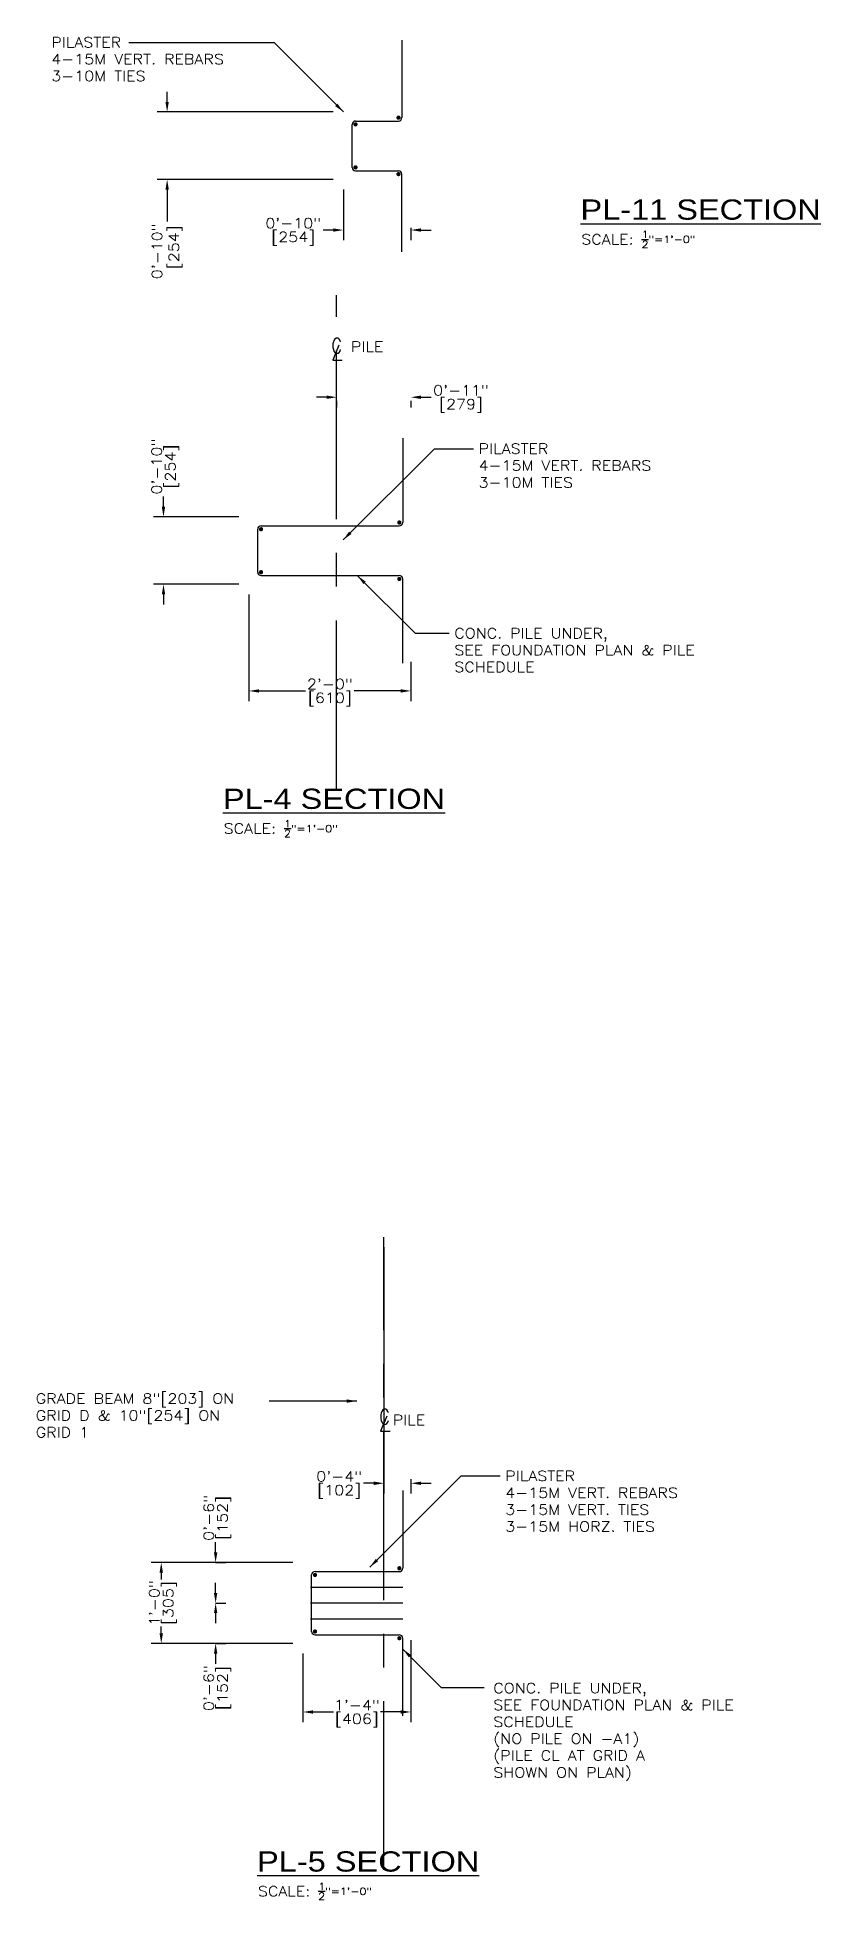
# Model space of a CAD drawing. Header units: inches. Extents: x -229 to 9761, y -1201 to 3580.
# Drawn here: x 930.6 to 1046.7, y -523.8 to -247.7 of the extents above; entities that cross this region are included whole.
import ezdxf

# ---------------------------------------------------------------- set-up
doc = ezdxf.new("R2010")
doc.units = ezdxf.units.IN
doc.header["$MEASUREMENT"] = 0
doc.linetypes.add('CENTER', pattern=[2, 1.25, -0.25, 0.25, -0.25])
doc.layers.get('DEFPOINTS').update_dxf_attribs({"linetype": 'CONTINUOUS'})
for name, color, linetype in [('Dimension', 5, 'CONTINUOUS'), ('Foundation_Details_CL', 150, 'CENTER'), ('Foundation_Details_Reinf', 131, 'CONTINUOUS'), ('Structural_Section_Dim', 5, 'CONTINUOUS'), ('Structural_Section_Text', 5, 'CONTINUOUS'), ('TEXT', 4, 'CONTINUOUS')]:
    doc.layers.add(name, color=color, linetype=linetype)
doc.styles.add('ROMANS', font='ROMANS.SHX', dxfattribs={"width": 0.8})
doc.styles.add('ROMANS-115', font='romans.shx', dxfattribs={"width": 1.15})
doc.styles.add('SANS-115', font='sanss___.ttf', dxfattribs={"width": 1.15})
doc.dimstyles.new('112-ROMANS-115-MS', dxfattribs={"dimscale": 0, "dimtxt": 1.5, "dimasz": 1.5, "dimexe": 1.5, "dimexo": 1.5, "dimgap": 0.125, "dimtad": 0, "dimdec": 4, "dimzin": 1, "dimdsep": 46, "dimlunit": 4, "dimtxsty": 'ROMANS-115', "dimcen": 0.125, "dimclrd": 256, "dimclre": 256, "dimclrt": 256, "dimadec": 0, "dimazin": 0, "dimtfac": 1, "dimtdec": 4, "dimtofl": 0, "dimtmove": 0, "dimatfit": 0, "dimfxl": 1, "dimtfillclr": 256, "dimfrac": 2, "dimtolj": 1, "dimtzin": 0, "dimarcsym": 0})
doc.dimstyles.new('12-ROMANS-115-PS', dxfattribs={"dimscale": 0, "dimtxt": 0.0625, "dimasz": 0.0625, "dimexe": 0.0625, "dimexo": 0.03125, "dimgap": 0.03125, "dimtad": 1, "dimdec": 3, "dimlfac": 24, "dimzin": 1, "dimdsep": 46, "dimlunit": 4, "dimtxsty": 'ROMANS-115', "dimcen": 0.125, "dimclrd": 256, "dimclre": 256, "dimclrt": 256, "dimadec": 0, "dimazin": 0, "dimtfac": 1, "dimtdec": 3, "dimtofl": 0, "dimtmove": 0, "dimatfit": 0, "dimfxl": 1, "dimfrac": 2, "dimtolj": 1, "dimtzin": 0, "dimarcsym": 0})
doc.dimstyles.new('12-ROMANS-115-PS-APV', dxfattribs={"dimscale": 0, "dimtxt": 0.0625, "dimasz": 0.0625, "dimexe": 0.0625, "dimexo": 0.03125, "dimgap": 0.03125, "dimtad": 1, "dimdec": 3, "dimlfac": 24, "dimzin": 1, "dimdsep": 46, "dimlunit": 4, "dimtxsty": 'ROMANS-115', "dimcen": 0.125, "dimclrd": 256, "dimclre": 256, "dimclrt": 256, "dimadec": 0, "dimazin": 0, "dimtfac": 1, "dimtdec": 3, "dimtofl": 0, "dimtmove": 0, "dimatfit": 0, "dimfxl": 1, "dimfrac": 2, "dimtolj": 1, "dimtzin": 0, "dimarcsym": 0})

msp = doc.modelspace()

# ---------------------------------------------------------------- texts
at = {"layer": 'Structural_Section_Dim', "attachment_point": 1, "style": 'ROMANS-115'}
for s, insert, char_height in [('\\A1;CONC. PILE UNDER,\\PSEE FOUNDATION PLAN & PILE\\PSCHEDULE', (992.393785, -335.295496), 1.5), ('CONC. PILE UNDER,\\PSEE FOUNDATION PLAN & PILE\\PSCHEDULE\\P(NO PILE ON -A1)\\P(PILE CL AT GRID A\\PSHOWN ON PLAN)', (998.174214, -491.634224), 1.50000003)]:
    msp.add_mtext(s, dxfattribs=dict(at, insert=insert, char_height=char_height))
at = {"layer": 'Structural_Section_Dim', "ltscale": 15, "insert": (930.34178, -448.726808), "char_height": 1.50000003, "attachment_point": 1, "style": 'ROMANS-115'}
msp.add_mtext('GRADE BEAM 8"[203] ON\\PGRID D & 10"[254] ON \\PGRID 1', dxfattribs=at)
at = {"layer": 'Structural_Section_Text', "width": 1.15}
for s, height, style, p in [('%%UPL-11 SECTION', 3, 'SANS-115', (1011.101265, -274.747534)), ('PILE', 1.5, 'ROMANS-115', (977.074886, -294.319991)), ('%%UPL-4 SECTION', 3, 'SANS-115', (958.088481, -362.074709)), ('PILE', 1.5, 'ROMANS-115', (983.274484, -453.408964)), ('%%UPL-5 SECTION', 3.00000007, 'SANS-115', (963.158792, -519.584904))]:
    msp.add_text(s, height=height, dxfattribs=dict(at, style=style)).set_placement(p)
at = {"layer": 'Structural_Section_Text', "attachment_point": 1, "style": 'ROMANS-115'}
for s, insert, char_height in [('\\A1;PILASTER\\P4-15M VERT. REBARS\\P3-10M TIES', (932.65449, -247.704063), 1.5), ('\\A1;SCALE: \\H0.7x;\\S1/2;"=1\'-0"', (1011.216444, -276.400966), 1.5), ('\\A1;PILASTER\\P4-15M VERT. REBARS\\P3-10M TIES', (995.999595, -307.935374), 1.5), ('\\A1;SCALE: \\H0.7x;\\S1/2;"=1\'-0"', (958.20366, -363.728141), 1.5), ('PILASTER\\P4-15M VERT. REBARS\\P3-15M VERT. TIES\\P3-15M HORZ. TIES', (999.953486, -460.190989), 1.50000003), ('\\A1;SCALE: \\H0.7x;\\S1/2;"=1\'-0"', (963.27397, -521.238336), 1.50000003)]:
    msp.add_mtext(s, dxfattribs=dict(at, insert=insert, char_height=char_height))

# ---------------------------------------------------------------- blocks, each defined once
blk = doc.blocks.new('*D74')
at = {"layer": 'DEFPOINTS', "color": 0, "ltscale": 2}
for p in [(961.95, -328.78), (985.95, -338.8), (961.95, -344.59)]:
    blk.add_point(p, dxfattribs=at)
at = {"layer": 'Structural_Section_Dim', "lineweight": -2, "ltscale": 2}
for p, q in [((961.95, -330.28), (961.95, -346.09)), ((985.95, -340.3), (985.95, -346.09)), ((963.45, -344.59), (970.34, -344.59)), ((984.45, -344.59), (977.57, -344.59))]:
    blk.add_line(p, q, dxfattribs=at)
at = {"layer": 'Structural_Section_Dim', "ltscale": 2}
for points in [[(963.45, -344.34), (963.45, -344.84), (961.95, -344.59)], [(984.45, -344.34), (984.45, -344.84), (985.95, -344.59)]]:
    blk.add_solid(points, dxfattribs=at)
at = {"layer": 'Structural_Section_Dim', "ltscale": 2, "char_height": 1.5, "attachment_point": 5, "style": 'ROMANS-115'}
for s, insert in [('\\A1;2\'-0"', (973.95, -343.57)), ('\\A1;[610]', (973.95, -345.86))]:
    blk.add_mtext(s, dxfattribs=dict(at, insert=insert))
blk = doc.blocks.new('*D75')
at = {"layer": 'DEFPOINTS', "color": 0, "ltscale": 2}
for p in [(949.28, -318.78), (961.95, -318.78), (961.95, -328.78)]:
    blk.add_point(p, dxfattribs=at)
at = {"layer": 'Structural_Section_Dim', "lineweight": -2, "ltscale": 2}
for p, q in [((949.28, -317.28), (949.28, -315.78)), ((960.45, -318.78), (947.78, -318.78)), ((960.45, -328.78), (947.78, -328.78)), ((949.28, -330.28), (949.28, -331.78))]:
    blk.add_line(p, q, dxfattribs=at)
at = {"layer": 'Structural_Section_Dim', "ltscale": 2}
for points in [[(949.03, -317.28), (949.53, -317.28), (949.28, -318.78)], [(949.03, -330.28), (949.53, -330.28), (949.28, -328.78)]]:
    blk.add_solid(points, dxfattribs=at)
at = {"layer": 'Structural_Section_Dim', "ltscale": 2, "char_height": 1.5, "attachment_point": 5, "rotation": 90, "style": 'ROMANS-115'}
for s, insert in [('\\A1;0\'-10"', (948.26, -311.34)), ('\\A1;[254]', (950.55, -311.34))]:
    blk.add_mtext(s, dxfattribs=dict(at, insert=insert))
blk = doc.blocks.new('*D76')
at = {"layer": 'DEFPOINTS', "color": 0, "ltscale": 2}
for p in [(974.95, -300.09), (985.95, -300.09), (985.95, -301.06)]:
    blk.add_point(p, dxfattribs=at)
at = {"layer": 'Structural_Section_Dim', "lineweight": -2, "ltscale": 2}
for p, q in [((973.45, -301.06), (971.95, -301.06)), ((974.95, -301.59), (974.95, -302.56)), ((985.95, -301.59), (985.95, -302.56)), ((987.45, -301.06), (988.95, -301.06))]:
    blk.add_line(p, q, dxfattribs=at)
at = {"layer": 'Structural_Section_Dim', "ltscale": 2}
for points in [[(973.45, -300.81), (973.45, -301.31), (974.95, -301.06)], [(987.45, -300.81), (987.45, -301.31), (985.95, -301.06)]]:
    blk.add_solid(points, dxfattribs=at)
at = {"layer": 'Structural_Section_Dim', "ltscale": 2, "char_height": 1.5, "attachment_point": 5, "style": 'ROMANS-115'}
for s, insert in [('\\A1;0\'-11"', (993.39, -300.04)), ('\\A1;[279]', (993.39, -302.33))]:
    blk.add_mtext(s, dxfattribs=dict(at, insert=insert))
blk = doc.blocks.new('CLMARK')
at = {"layer": 'TEXT'}
for p, q in [((1.5, 4.6), (-3.6, -7.6)), ((-3.6, -7.6), (4.1, -7.6))]:
    blk.add_line(p, q, dxfattribs=at)
at = {"layer": 'TEXT', "style": 'ROMANS', "width": 0.8}
blk.add_text('C', height=12, dxfattribs=at).set_placement((-4.6, -1.9))
blk = doc.blocks.new('*D77')
at = {"layer": 'DEFPOINTS', "color": 0, "ltscale": 2}
for p in [(969.95, -485.78), (985.95, -483.78), (985.95, -495.93)]:
    blk.add_point(p, dxfattribs=at)
at = {"layer": 'Structural_Section_Dim', "lineweight": -2, "ltscale": 2}
for p, q in [((985.95, -485.28), (985.95, -497.43)), ((969.95, -487.28), (969.95, -497.43)), ((971.45, -495.93), (974.46, -495.93)), ((984.45, -495.93), (981.45, -495.93))]:
    blk.add_line(p, q, dxfattribs=at)
at = {"layer": 'Structural_Section_Dim', "ltscale": 2}
for points in [[(971.45, -495.68), (971.45, -496.18), (969.95, -495.93)], [(984.45, -495.68), (984.45, -496.18), (985.95, -495.93)]]:
    blk.add_solid(points, dxfattribs=at)
at = {"layer": 'Structural_Section_Dim', "ltscale": 2, "char_height": 1.5, "attachment_point": 5, "style": 'ROMANS-115'}
for s, insert in [('\\A1;1\'-4"', (977.95, -494.91)), ('\\A1;[406]', (977.95, -497.2))]:
    blk.add_mtext(s, dxfattribs=dict(at, insert=insert))
blk = doc.blocks.new('*D78')
at = {"layer": 'DEFPOINTS', "color": 0, "ltscale": 2}
for p in [(969.95, -473.78), (948.95, -485.78), (969.95, -485.78)]:
    blk.add_point(p, dxfattribs=at)
at = {"layer": 'Structural_Section_Dim', "lineweight": -2, "ltscale": 2}
for p, q in [((968.45, -473.78), (947.45, -473.78)), ((948.95, -475.28), (948.95, -476.28)), ((968.45, -485.78), (947.45, -485.78)), ((948.95, -484.28), (948.95, -483.27))]:
    blk.add_line(p, q, dxfattribs=at)
at = {"layer": 'Structural_Section_Dim', "ltscale": 2}
for points in [[(948.7, -475.28), (949.2, -475.28), (948.95, -473.78)], [(948.7, -484.28), (949.2, -484.28), (948.95, -485.78)]]:
    blk.add_solid(points, dxfattribs=at)
at = {"layer": 'Structural_Section_Dim', "ltscale": 2, "char_height": 1.5, "attachment_point": 5, "rotation": 90, "style": 'ROMANS-115'}
for s, insert in [('\\A1;1\'-0"', (947.93, -479.78)), ('\\A1;[305]', (950.22, -479.78))]:
    blk.add_mtext(s, dxfattribs=dict(at, insert=insert))
blk = doc.blocks.new('*D79')
at = {"layer": 'DEFPOINTS', "color": 0, "ltscale": 2}
for p in [(981.95, -425.54), (985.95, -459.94), (981.95, -462.03)]:
    blk.add_point(p, dxfattribs=at)
at = {"layer": 'Structural_Section_Dim', "lineweight": -2, "ltscale": 2}
for p, q in [((981.95, -427.04), (981.95, -463.53)), ((980.45, -462.03), (978.95, -462.03)), ((985.95, -461.44), (985.95, -463.53)), ((987.45, -462.03), (988.95, -462.03))]:
    blk.add_line(p, q, dxfattribs=at)
at = {"layer": 'Structural_Section_Dim', "ltscale": 2}
for points in [[(980.45, -461.78), (980.45, -462.28), (981.95, -462.03)], [(987.45, -461.78), (987.45, -462.28), (985.95, -462.03)]]:
    blk.add_solid(points, dxfattribs=at)
at = {"layer": 'Structural_Section_Dim', "ltscale": 2, "char_height": 1.5, "attachment_point": 5, "style": 'ROMANS-115'}
for s, insert in [('\\A1;0\'-4"', (975.34, -461.01)), ('\\A1;[102]', (975.34, -463.3))]:
    blk.add_mtext(s, dxfattribs=dict(at, insert=insert))
blk = doc.blocks.new('*D80')
at = {"layer": 'DEFPOINTS', "color": 0, "ltscale": 2}
for p in [(955.48, -473.78), (957.01, -473.78), (955.48, -479.78)]:
    blk.add_point(p, dxfattribs=at)
at = {"layer": 'Structural_Section_Dim', "lineweight": -2, "ltscale": 2}
for p, q in [((957.01, -472.28), (957.01, -470.78)), ((956.98, -473.78), (958.51, -473.78)), ((956.98, -479.78), (958.51, -479.78)), ((957.01, -481.28), (957.01, -482.78))]:
    blk.add_line(p, q, dxfattribs=at)
at = {"layer": 'Structural_Section_Dim', "ltscale": 2}
for points in [[(956.76, -472.28), (957.26, -472.28), (957.01, -473.78)], [(956.76, -481.28), (957.26, -481.28), (957.01, -479.78)]]:
    blk.add_solid(points, dxfattribs=at)
at = {"layer": 'Structural_Section_Dim', "ltscale": 2, "char_height": 1.5, "attachment_point": 5, "rotation": 90, "style": 'ROMANS-115'}
for s, insert in [('\\A1;0\'-6"', (955.99, -467.16)), ('\\A1;[152]', (958.28, -467.16))]:
    blk.add_mtext(s, dxfattribs=dict(at, insert=insert))
blk = doc.blocks.new('*D81')
at = {"layer": 'DEFPOINTS', "color": 0, "ltscale": 2}
for p in [(955.48, -479.78), (955.48, -485.78), (957.01, -485.78)]:
    blk.add_point(p, dxfattribs=at)
at = {"layer": 'Structural_Section_Dim', "lineweight": -2, "ltscale": 2}
for p, q in [((957.01, -478.28), (957.01, -476.78)), ((956.98, -479.78), (958.51, -479.78)), ((956.98, -485.78), (958.51, -485.78)), ((957.01, -487.28), (957.01, -488.78))]:
    blk.add_line(p, q, dxfattribs=at)
at = {"layer": 'Structural_Section_Dim', "ltscale": 2}
for points in [[(956.76, -478.28), (957.26, -478.28), (957.01, -479.78)], [(956.76, -487.28), (957.26, -487.28), (957.01, -485.78)]]:
    blk.add_solid(points, dxfattribs=at)
at = {"layer": 'Structural_Section_Dim', "ltscale": 2, "char_height": 1.5, "attachment_point": 5, "rotation": 90, "style": 'ROMANS-115'}
for s, insert in [('\\A1;0\'-6"', (955.99, -492.39)), ('\\A1;[152]', (958.28, -492.39))]:
    blk.add_mtext(s, dxfattribs=dict(at, insert=insert))
blk = doc.blocks.new('*D117')
at = {"layer": 'DEFPOINTS', "color": 0, "ltscale": 2}
for p in [(975.95, -268.78), (985.95, -274.47), (975.95, -276.28)]:
    blk.add_point(p, dxfattribs=at)
at = {"layer": 'Structural_Section_Dim', "lineweight": -2, "ltscale": 2}
for p, q in [((975.95, -270.28), (975.95, -277.78)), ((985.95, -275.97), (985.95, -277.78)), ((974.45, -276.28), (972.95, -276.28)), ((987.45, -276.28), (988.95, -276.28))]:
    blk.add_line(p, q, dxfattribs=at)
at = {"layer": 'Structural_Section_Dim', "ltscale": 2}
for points in [[(974.45, -276.03), (974.45, -276.53), (975.95, -276.28)], [(987.45, -276.03), (987.45, -276.53), (985.95, -276.28)]]:
    blk.add_solid(points, dxfattribs=at)
at = {"layer": 'Structural_Section_Dim', "ltscale": 2, "char_height": 1.5, "attachment_point": 5, "style": 'ROMANS-115'}
for s, insert in [('\\A1;0\'-10"', (968.52, -275.27)), ('\\A1;[254]', (968.52, -277.55))]:
    blk.add_mtext(s, dxfattribs=dict(at, insert=insert))
blk = doc.blocks.new('*D118')
at = {"layer": 'DEFPOINTS', "color": 0, "ltscale": 2}
for p in [(949.82, -258.78), (975.95, -258.78), (975.95, -268.78)]:
    blk.add_point(p, dxfattribs=at)
at = {"layer": 'Structural_Section_Dim', "lineweight": -2, "ltscale": 2}
for p, q in [((949.82, -257.28), (949.82, -255.78)), ((974.45, -258.78), (948.32, -258.78)), ((974.45, -268.78), (948.32, -268.78)), ((949.82, -270.28), (949.82, -274.99))]:
    blk.add_line(p, q, dxfattribs=at)
at = {"layer": 'Structural_Section_Dim', "ltscale": 2}
for points in [[(949.57, -257.28), (950.07, -257.28), (949.82, -258.78)], [(949.57, -270.28), (950.07, -270.28), (949.82, -268.78)]]:
    blk.add_solid(points, dxfattribs=at)
at = {"layer": 'Structural_Section_Dim', "ltscale": 2, "insert": (949.82, -279.43), "char_height": 1.5, "attachment_point": 5, "rotation": 90, "style": 'ROMANS-115'}
blk.add_mtext('\\A1;0\'-10"\\P [254]', dxfattribs=at)

# ---------------------------------------------------------------- dimensions: what is measured, and where the dimension line sits
at = {"layer": 'Structural_Section_Dim', "ltscale": 15}
dim = msp.add_linear_dim(base=(949.815973, -258.777319), p1=(975.95267, -268.777319), p2=(975.95267, -258.777319), angle=90, dimstyle='112-ROMANS-115-MS', override={"dimscale": 1, "dimpost": '\\X'}, dxfattribs=at)
dim.commit()
dim.dimension.update_dxf_attribs({"geometry": '*D118', "text_midpoint": (949.815973, -279.427319), "dimtype": 160})
dim = msp.add_linear_dim(base=(975.95267, -276.28437), p1=(985.95267, -274.473924), p2=(975.95267, -268.777319), dimstyle='112-ROMANS-115-MS', override={"dimscale": 1, "dimpost": '\\X'}, dxfattribs=at)
dim.commit()
dim.dimension.update_dxf_attribs({"geometry": '*D117', "text_midpoint": (968.51517, -276.28437)})
at = {"layer": 'Structural_Section_Dim'}
for base, p1, p2, picture, middle in [((985.95267, -301.060187), (974.95267, -300.088587), (985.95267, -300.088587), '*D76', (993.39017, -301.060187)), ((961.95267, -344.59118), (985.95267, -338.802921), (961.95267, -328.777319), '*D74', (973.95267, -344.59118)), ((981.95267, -462.030497), (985.95267, -459.935668), (981.95267, -425.539351), '*D79', (975.336599, -462.030497)), ((985.95267, -495.927897), (969.95267, -485.777319), (985.95267, -483.777319), '*D77', (977.95267, -495.927897))]:
    dim = msp.add_linear_dim(base=base, p1=p1, p2=p2, dimstyle='112-ROMANS-115-MS', override={"dimscale": 1, "dimpost": '\\X'}, dxfattribs=at)
    dim.commit()
    dim.dimension.update_dxf_attribs({"geometry": picture, "text_midpoint": middle})
for base, p1, p2, angle, picture, middle in [((949.281175, -318.777319), (961.95267, -328.777319), (961.95267, -318.777319), 90, '*D75', (949.281175, -311.339819)), ((957.007266, -473.777319), (955.478887, -479.777319), (955.478887, -473.777319), 90, '*D80', (957.007266, -467.161248)), ((948.949837, -485.777319), (969.95267, -473.777319), (969.95267, -485.777319), 90, '*D78', (948.949837, -479.777319)), ((957.007266, -485.777319), (955.478887, -479.777319), (955.478887, -485.777319), 270, '*D81', (957.007266, -492.393391))]:
    dim = msp.add_linear_dim(base=base, p1=p1, p2=p2, angle=angle, dimstyle='112-ROMANS-115-MS', override={"dimscale": 1, "dimpost": '\\X'}, dxfattribs=at)
    dim.commit()
    dim.dimension.update_dxf_attribs({"geometry": picture, "text_midpoint": middle})

# ---------------------------------------------------------------- linework, layer by layer
at = {"layer": 'Foundation_Details_CL', "ltscale": 20}
for p, q in [((974.929376, -359.127311), (974.929376, -285.927998)), ((981.929376, -519.33981), (981.929376, -425.570484))]:
    msp.add_line(p, q, dxfattribs=at)
at = {"layer": 'Foundation_Details_Reinf'}
for p, q in [((984.616876, -248.120952), (984.616876, -259.620952)), ((977.241876, -266.995952), (977.241876, -260.620952)), ((977.741876, -260.120952), (984.116876, -260.120952)), ((977.741876, -267.495952), (984.116876, -267.495952)), ((984.616876, -279.495952), (984.616876, -267.995952)), ((984.741876, -307.120952), (984.741876, -319.620952)), ((963.741876, -320.120952), (984.241876, -320.120952)), ((963.241876, -326.995952), (963.241876, -320.620952)), ((963.741876, -327.495952), (984.241876, -327.495952)), ((984.741876, -340.495952), (984.741876, -327.995952)), ((984.741876, -463.120952), (984.741876, -474.620952)), ((984.741876, -477.464702), (971.054376, -477.464702)), ((971.241876, -483.995952), (971.241876, -475.620952)), ((971.741876, -475.120952), (984.241876, -475.120952)), ((984.741876, -479.808452), (971.054376, -479.808452)), ((984.741876, -482.152202), (971.054376, -482.152202)), ((971.741876, -484.495952), (984.241876, -484.495952)), ((984.741876, -496.495952), (984.741876, -484.995952))]:
    msp.add_line(p, q, dxfattribs=at)
at = {"layer": 'Foundation_Details_Reinf', "const_width": 0.3125}
for points in [[(984.273126, -259.620952, -1), (983.960626, -259.620952, -1)], [(977.585626, -260.620952, -1), (977.898126, -260.620952, -1)], [(977.585626, -266.995952, 1), (977.898126, -266.995952, 1)], [(984.273126, -267.995952, 1), (983.960626, -267.995952, 1)], [(984.398126, -319.620952, -1), (984.085626, -319.620952, -1)], [(963.585626, -320.620952, -1), (963.898126, -320.620952, -1)], [(963.585626, -326.995952, 1), (963.898126, -326.995952, 1)], [(984.398126, -327.995952, 1), (984.085626, -327.995952, 1)], [(984.398126, -474.620952, -1), (984.085626, -474.620952, -1)], [(971.585626, -475.620952, -1), (971.898126, -475.620952, -1)], [(971.585626, -483.995952, 1), (971.898126, -483.995952, 1)], [(984.398126, -484.995952, 1), (984.085626, -484.995952, 1)]]:
    msp.add_lwpolyline(points, format="xyb", close=True, dxfattribs=at)
at = {"layer": 'Foundation_Details_Reinf'}
for centre, start, end in [((977.741876, -260.620952), 90, 180), ((984.116876, -259.620952), 270, 0), ((977.741876, -266.995952), 180, 270), ((984.116876, -267.995952), 0, 90), ((963.741876, -320.620952), 90, 180), ((984.241876, -319.620952), 270, 0), ((963.741876, -326.995952), 180, 270), ((984.241876, -327.995952), 0, 90), ((984.241876, -474.620952), 270, 0), ((971.741876, -475.620952), 90, 180), ((971.741876, -483.995952), 180, 270), ((984.241876, -484.995952), 0, 90)]:
    msp.add_arc(centre, 0.5, start, end, dxfattribs=at)

# ---------------------------------------------------------------- block references
at = {"layer": 'Dimension'}
for p, xscale, yscale, zscale in [((975.021618, -294.182646), 0.1835999999999558, 0.1836000000000695, 0.1836), ((982.115025, -452.91822), 0.1836000040056405, 0.1836000040057115, 0.1836000040056792)]:
    msp.add_blockref('CLMARK', p, dxfattribs=dict(at, xscale=xscale, yscale=yscale, zscale=zscale))

msp.set_redraw_order([(e.dxf.handle, doc.entitydb.next_handle()) for e in msp.query("TEXT MTEXT ATTDEF DIMENSION ARC_DIMENSION")])  # texts and dimensions are drawn at this point

# ---------------------------------------------------------------- leaders
at = {"layer": 'Structural_Section_Dim', "ltscale": 15}
for points, override in [([(975.95267, -258.777319), (965.715783, -248.540432), (944.154351, -248.540432)], {"dimscale": 24, "dimtad": 0, "dimlfac": 0.041667, "dimse1": 1, "dimse2": 1}), ([(977.95267, -449.8494), (964.958255, -449.8494)], {"dimscale": 24.000001, "dimtad": 0, "dimlfac": 0.041667, "dimse2": 1})]:
    msp.add_leader(points, dimstyle='12-ROMANS-115-PS', override=override, dxfattribs=at)
at = {"layer": 'Structural_Section_Dim', "annotation_type": 0, "has_hookline": 1, "hookline_direction": 0, "text_width": 40.825}
msp.add_leader([(978.030214, -327.506713), (986.568998, -336.045496), (991.643785, -336.045496)], dimstyle='12-ROMANS-115-PS', override={"dimscale": 24, "dimtad": 0, "dimlfac": 0.041667}, dxfattribs=at)
at = {"layer": 'Structural_Section_Dim'}
msp.add_leader([(984.76517, -486.605586), (990.465146, -492.305562), (996.840373, -492.305562)], dimstyle='12-ROMANS-115-PS-APV', override={"dimscale": 24.000001, "dimtad": 0, "dimlfac": 0.041667}, dxfattribs=at)
at = {"layer": 'Structural_Section_Text', "annotation_type": 0, "has_hookline": 1, "hookline_direction": 0}
for points, override, text_width in [([(975.913617, -322.209166), (989.437409, -308.685374), (995.249595, -308.685374)], {"dimscale": 24, "dimtad": 0, "dimlfac": 0.041667, "dimse1": 1}, 28.75), ([(979.867508, -474.464781), (993.3913, -460.940989), (999.203486, -460.940989)], {"dimscale": 24.000001, "dimtad": 0, "dimlfac": 0.041667, "dimse1": 1}, 28.750001)]:
    msp.add_leader(points, dimstyle='12-ROMANS-115-PS', override=override, dxfattribs=dict(at, text_width=text_width))

doc.saveas('drawing.dxf')
